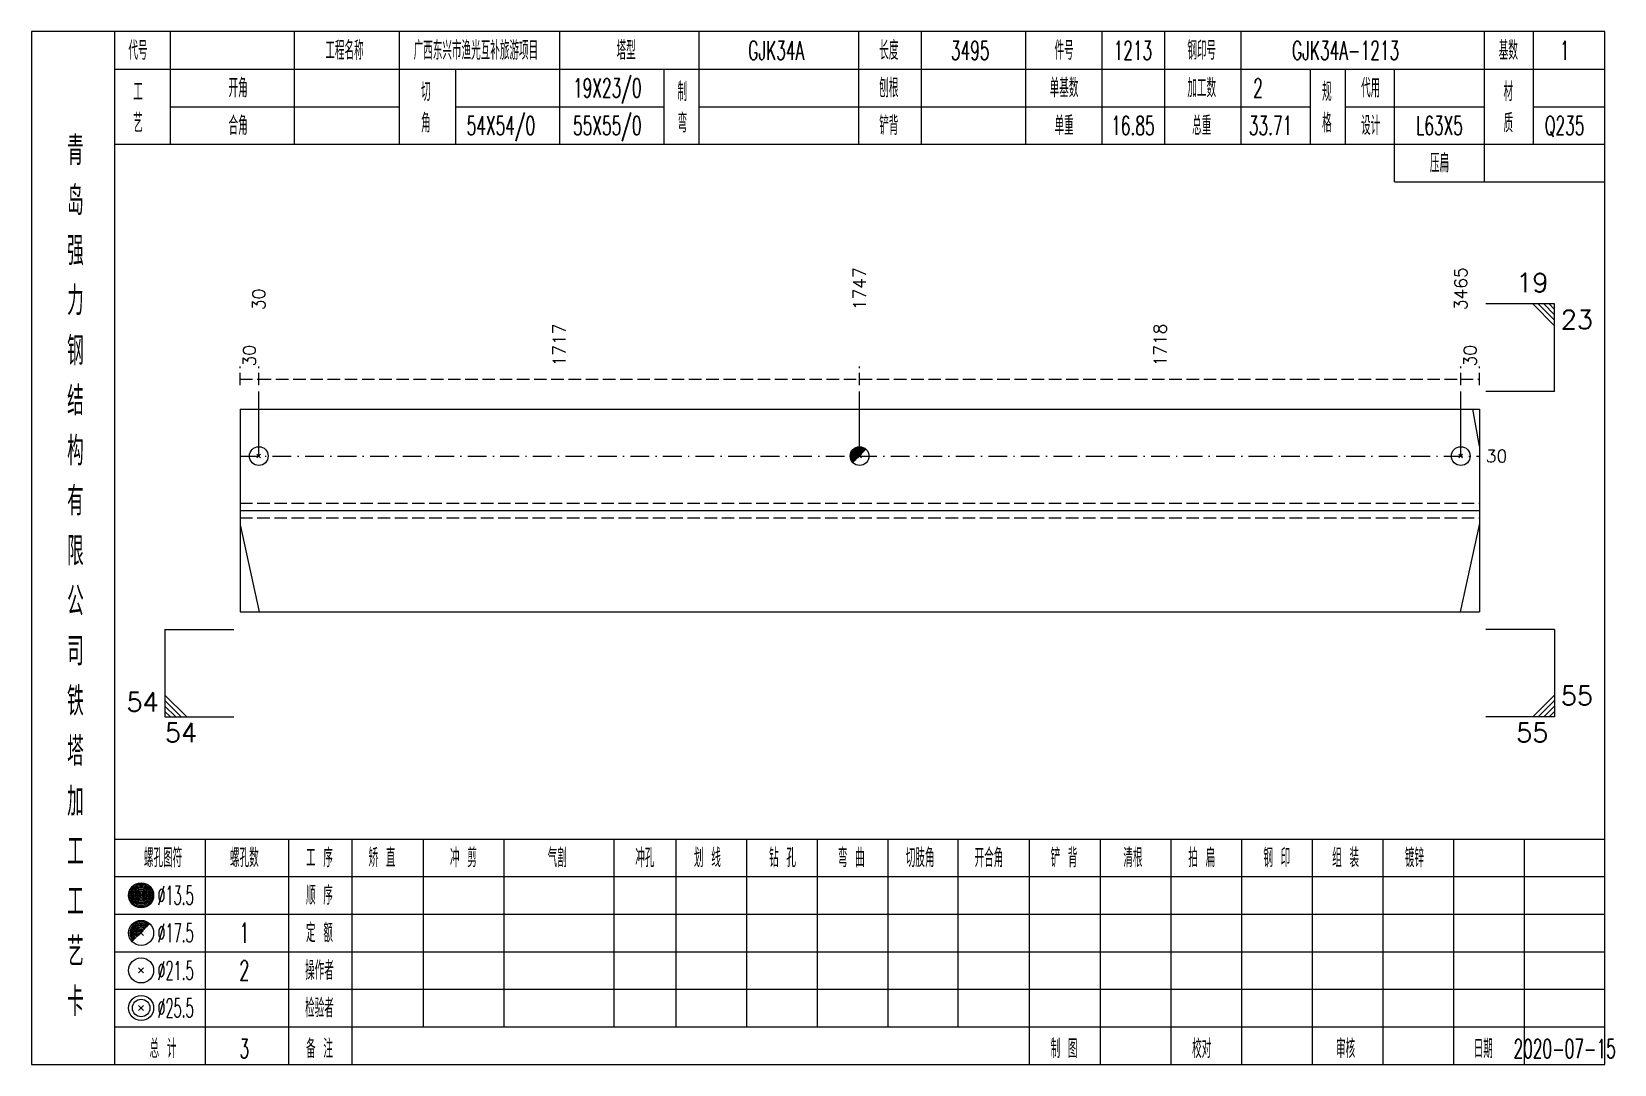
# Model space of a CAD drawing. Extents: x 0 to 2606, y -377 to 6479.
# Drawn here: x 1307 to 1559.9, y 1225 to 1390 of the extents above; entities that cross this region are included whole.
import ezdxf
from ezdxf.enums import TextEntityAlignment as Align

# ---------------------------------------------------------------- set-up
doc = ezdxf.new("R2010")
doc.units = 0
doc.header["$MEASUREMENT"] = 0
doc.linetypes.add('一点画线', pattern=[5.2, 3, -1, 0.2, -1])
doc.linetypes.add('虚线', pattern=[2.75, 2, -0.75])
doc.layers.get('0').update_dxf_attribs({"linetype": 'CONTINUOUS', "lineweight": 25})
doc.layers.add('1', color=7, linetype='CONTINUOUS', lineweight=25)
doc.layers.add('4', color=7, linetype='CONTINUOUS', lineweight=25)
doc.styles.get("Standard").update_dxf_attribs({"font": 'simplex.shx', "width": 0.7, "height": 3, "bigfont": 'gbhzfs.shx'})

msp = doc.modelspace()

# ---------------------------------------------------------------- texts
at = {"color": 7, "linetype": 'Continuous', "lineweight": 13}
for s, p in [('1747', (1439.32, 1345.5)), ('3465', (1535.4, 1345.5)), ('30', (1343.3, 1345.5))]:
    msp.add_text(s, height=2, rotation=90, dxfattribs=at).set_placement(p, align=Align.MIDDLE_LEFT)
for s, p in [('19', (1549.4, 1347.5)), ('54', (1327.3, 1280.5))]:
    msp.add_text(s, height=3, dxfattribs=at).set_placement(p, align=Align.BOTTOM_RIGHT)
for s, p in [('23', (1551.4, 1345.5)), ('54', (1328.3, 1279.5))]:
    msp.add_text(s, height=3, dxfattribs=at).set_placement(p, align=Align.TOP_LEFT)
at = {"color": 8, "linetype": 'Continuous', "lineweight": 9}
for s, p in [('1717', (1391.31, 1336.5)), ('1718', (1487.36, 1336.5)), ('30', (1341.8, 1336.5)), ('30', (1536.9, 1336.5))]:
    msp.add_text(s, height=2, rotation=90, dxfattribs=at).set_placement(p, align=Align.MIDDLE_LEFT)
at = {"color": 7, "linetype": 'Continuous', "lineweight": 13}
msp.add_text('30', height=2, dxfattribs=at).set_placement((1539.4, 1322.19), align=Align.MIDDLE_LEFT)
msp.add_text('55', height=3, dxfattribs=at).set_placement((1551.4, 1281.5), align=Align.BOTTOM_LEFT)
msp.add_text('55', height=3, dxfattribs=at).set_placement((1549.4, 1279.5), align=Align.TOP_RIGHT)
at = {"layer": '4', "color": 1, "linetype": 'Continuous', "lineweight": 13}
for s, height, width, p in [('代号', 3, 0.6, (1324, 1387)), ('工程名称', 3, 0.6, (1357, 1387)), ('广西东兴市渔光互补旅游项目', 3, 0.6, (1378, 1387)), ('塔型', 3, 0.6, (1402, 1387)), ('长度', 3, 0.6, (1444, 1387)), ('件号', 3, 0.6, (1472, 1387)), ('钢印号', 3, 0.6, (1494, 1387)), ('基数', 3, 0.6, (1543, 1387)), ('GJK34A', 3, 0.6, (1426, 1387)), ('3495', 3, 0.6, (1457, 1387)), ('1213', 3, 0.6, (1483, 1387)), ('GJK34A-1213', 3, 0.6, (1517, 1387)), ('1', 3, 0.6, (1552, 1387)), ('工', 3, 0.6, (1324, 1380.4)), ('开角', 3, 0.6, (1340, 1381)), ('切', 3, 0.6, (1370, 1380.4)), ('19X23/0', 3, 0.6, (1399, 1381)), ('制', 3, 0.6, (1411, 1380.4)), ('刨根', 3, 0.6, (1444, 1381)), ('单基数', 3, 0.6, (1472, 1381)), ('加工数', 3, 0.6, (1494, 1381)), ('2', 3, 0.6, (1503, 1381)), ('规', 3, 0.6, (1514, 1380.4)), ('代用', 3, 0.6, (1521, 1381)), ('材', 3, 0.6, (1543, 1380.4)), ('艺', 3, 0.6, (1324, 1375.4)), ('合角', 3, 0.6, (1340, 1375)), ('角', 3, 0.6, (1370, 1375.4)), ('54X54/0', 3, 0.6, (1382, 1375)), ('55X55/0', 3, 0.6, (1399, 1375)), ('弯', 3, 0.6, (1411, 1375.4)), ('铲背', 3, 0.6, (1444, 1375)), ('单重', 3, 0.6, (1472, 1375)), ('16.85', 3, 0.6, (1483, 1375)), ('总重', 3, 0.6, (1494, 1375)), ('33.71', 3, 0.6, (1505, 1375)), ('格', 3, 0.6, (1514, 1375.4)), ('设计', 3, 0.6, (1521, 1375)), ('L63X5', 3, 0.6, (1532, 1375)), ('质', 3, 0.6, (1543, 1375.4)), ('Q235', 3, 0.6, (1552, 1375)), ('青', 4.6, 0.8, (1314, 1371)), ('压扁', 3, 0.6, (1532, 1369)), ('岛', 4.6, 0.8, (1314, 1363)), ('强', 4.6, 0.8, (1314, 1355)), ('力', 4.6, 0.8, (1314, 1347)), ('钢', 4.6, 0.8, (1314, 1339)), ('结', 4.6, 0.8, (1314, 1331)), ('构', 4.6, 0.8, (1314, 1323)), ('有', 4.6, 0.8, (1314, 1315)), ('限', 4.6, 0.8, (1314, 1307)), ('公', 4.6, 0.8, (1314, 1299)), ('司', 4.6, 0.8, (1314, 1291)), ('铁', 4.6, 0.8, (1314, 1283)), ('塔', 4.6, 0.8, (1314, 1275)), ('加', 4.6, 0.8, (1314, 1267)), ('工', 4.6, 0.8, (1314, 1259)), ('螺孔图符', 3, 0.6, (1328, 1258)), ('螺孔数', 3, 0.6, (1341, 1258)), ('工 序', 3, 0.6, (1353, 1258)), ('矫 直', 3, 0.6, (1363, 1258)), ('冲 剪', 3, 0.6, (1376, 1258)), ('气割', 3, 0.6, (1391, 1258)), ('冲孔', 3, 0.6, (1405, 1258)), ('划 线', 3, 0.6, (1415, 1258)), ('钻 孔', 3, 0.6, (1427, 1258)), ('弯 曲', 3, 0.6, (1438, 1258)), ('切肢角', 3, 0.6, (1449, 1258)), ('开合角', 3, 0.6, (1460, 1258)), ('铲 背', 3, 0.6, (1472, 1258)), ('清根', 3, 0.6, (1483, 1258)), ('拍 扁', 3, 0.6, (1494, 1258)), ('钢 印', 3, 0.6, (1506, 1258)), ('组 装', 3, 0.6, (1517, 1258)), ('镀锌', 3, 0.6, (1528, 1258)), ('工', 4.6, 0.8, (1314, 1251)), ('%%C13.5', 3, 0.5, (1330, 1252)), ('顺 序', 3, 0.6, (1353, 1252)), ('%%C17.5', 3, 0.5, (1330, 1246)), ('1', 3.2, 0.6, (1341, 1246)), ('定 额', 3, 0.6, (1353, 1246)), ('艺', 4.6, 0.8, (1314, 1243)), ('%%C21.5', 3, 0.5, (1330, 1240)), ('2', 3.2, 0.6, (1341, 1240)), ('操作者', 3, 0.6, (1353, 1240)), ('卡', 4.6, 0.8, (1314, 1235)), ('%%C25.5', 3, 0.5, (1330, 1234)), ('检验者', 3, 0.6, (1353, 1234)), ('备 注', 3, 0.6, (1353, 1227.5)), ('校对', 3, 0.6, (1494, 1227.5)), ('审核', 3, 0.6, (1517, 1227.5)), ('总 计', 3, 0.6, (1328, 1227.5)), ('3', 3, 0.6, (1341, 1227.5)), ('制 图', 3, 0.6, (1472, 1227.5)), ('日期', 3, 0.6, (1539, 1227.5)), ('2020-07-15', 3, 0.6, (1552, 1227.5))]:
    msp.add_text(s, height=height, dxfattribs=dict(at, width=width)).set_placement(p, align=Align.MIDDLE_CENTER)

# ---------------------------------------------------------------- linework, layer by layer
at = {"color": 7, "linetype": 'Continuous', "lineweight": 13}
for p, q in [((1550.4, 1346.5), (1539.4, 1346.5)), ((1546.9, 1346.5), (1550.4, 1343)), ((1547.78, 1346.5), (1550.4, 1343.88)), ((1548.65, 1346.5), (1550.4, 1344.75)), ((1549.53, 1346.5), (1550.4, 1345.62)), ((1550.4, 1332.5), (1550.4, 1346.5)), ((1343.3, 1322.19), (1343.3, 1332.5)), ((1439.32, 1322.19), (1439.32, 1332.5)), ((1535.4, 1322.19), (1535.4, 1332.5)), ((1550.4, 1332.5), (1539.4, 1332.5)), ((1538.4, 1323.78), (1537.32, 1329.69)), ((1343, 1321.89), (1343.6, 1322.49)), ((1343.6, 1321.89), (1343, 1322.49)), ((1535.1, 1321.89), (1535.7, 1322.49)), ((1535.7, 1321.89), (1535.1, 1322.49)), ((1340.3, 1311.19), (1343.36, 1297.31)), ((1538.4, 1311.44), (1535.28, 1297.31)), ((1328.3, 1294.5), (1339.3, 1294.5)), ((1328.3, 1294.5), (1328.3, 1280.5)), ((1550.4, 1294.5), (1539.4, 1294.5)), ((1550.4, 1294.5), (1550.4, 1280.5)), ((1331.8, 1280.5), (1328.3, 1284)), ((1330.92, 1280.5), (1328.3, 1283.12)), ((1546.9, 1280.5), (1550.4, 1284)), ((1547.78, 1280.5), (1550.4, 1283.12)), ((1330.05, 1280.5), (1328.3, 1282.25)), ((1329.17, 1280.5), (1328.3, 1281.38)), ((1328.3, 1280.5), (1339.3, 1280.5)), ((1550.4, 1280.5), (1539.4, 1280.5)), ((1548.65, 1280.5), (1550.4, 1282.25)), ((1549.53, 1280.5), (1550.4, 1281.38))]:
    msp.add_line(p, q, dxfattribs=at)
at = {"color": 8, "linetype": '虚线', "lineweight": 9}
for p, q in [((1340.3, 1333.5), (1340.3, 1336.5)), ((1343.3, 1333.5), (1343.3, 1336.5)), ((1343.3, 1333.5), (1343.3, 1336.5)), ((1439.32, 1333.5), (1439.32, 1336.5)), ((1439.32, 1333.5), (1439.32, 1336.5)), ((1535.4, 1333.5), (1535.4, 1336.5)), ((1535.4, 1333.5), (1535.4, 1336.5)), ((1538.4, 1333.5), (1538.4, 1336.5)), ((1340.3, 1334.5), (1343.3, 1334.5)), ((1343.3, 1334.5), (1439.32, 1334.5)), ((1439.32, 1334.5), (1535.4, 1334.5)), ((1535.4, 1334.5), (1538.4, 1334.5))]:
    msp.add_line(p, q, dxfattribs=at)
at = {"color": 7, "linetype": 'Continuous', "lineweight": 18}
for p, q in [((1340.3, 1329.69), (1340.3, 1297.31)), ((1340.3, 1329.69), (1538.4, 1329.69)), ((1538.4, 1329.69), (1538.4, 1297.31)), ((1340.3, 1313.5), (1538.4, 1313.5))]:
    msp.add_line(p, q, dxfattribs=at)
at = {"color": 3, "linetype": '一点画线', "lineweight": 13}
msp.add_line((1340.3, 1322.19), (1538.4, 1322.19), dxfattribs=at)
at = {"color": 7, "linetype": 'Continuous', "lineweight": 0}
for p, q in [((1439.02, 1321.89), (1439.62, 1322.49)), ((1439.02, 1322.49), (1439.62, 1321.89))]:
    msp.add_line(p, q, dxfattribs=at)
at = {"color": 1, "linetype": '虚线', "lineweight": 18}
for p, q in [((1340.3, 1314.69), (1538.4, 1314.69)), ((1340.3, 1312.31), (1538.4, 1312.31))]:
    msp.add_line(p, q, dxfattribs=at)
at = {"color": 7, "linetype": 'Continuous', "lineweight": 13}
for centre in [(1343.3, 1322.19), (1439.32, 1322.19), (1535.4, 1322.19)]:
    msp.add_circle(centre, 1.5, dxfattribs=at)
for radius in [1.35, 1.2, 1.05, 0.9, 0.75, 0.6, 0.45, 0.3, 0.15]:
    msp.add_arc((1439.32, 1322.19), radius, 45, 225, dxfattribs=at)
at = {"layer": '1', "color": 7, "linetype": 'Continuous', "lineweight": 18}
msp.add_line((1340.3, 1297.31), (1538.4, 1297.31), dxfattribs=at)
at = {"layer": '4', "color": 1, "linetype": 'Continuous', "lineweight": 18}
for p, q in [((1320.3, 1225), (1320.3, 1390)), ((1329.2, 1372), (1329.2, 1390)), ((1349, 1372), (1349, 1390)), ((1365.8, 1372), (1365.8, 1390)), ((1391.4, 1372), (1391.4, 1390)), ((1413.7, 1372), (1413.7, 1390)), ((1439.2, 1372), (1439.2, 1390)), ((1449.2, 1372), (1449.2, 1390)), ((1465.9, 1372), (1465.9, 1390)), ((1478.1, 1372), (1478.1, 1390)), ((1488.1, 1372), (1488.1, 1390)), ((1500.3, 1372), (1500.3, 1390)), ((1539.2, 1366), (1539.2, 1390)), ((1547, 1372), (1547, 1390)), ((1320.3, 1384), (1558.4, 1384)), ((1374.8, 1372), (1374.8, 1384)), ((1408.1, 1372), (1408.1, 1384)), ((1511.4, 1372), (1511.4, 1384)), ((1517, 1372), (1517, 1384)), ((1524.8, 1366), (1524.8, 1384)), ((1329.2, 1378), (1365.8, 1378)), ((1374.8, 1378), (1408.1, 1378)), ((1413.7, 1378), (1511.4, 1378)), ((1517, 1378), (1539.2, 1378)), ((1547, 1378), (1558.4, 1378)), ((1320.3, 1372), (1558.4, 1372)), ((1524.8, 1366), (1558.4, 1366)), ((1320.3, 1261), (1558.4, 1261)), ((1334.8, 1225), (1334.8, 1261)), ((1348.1, 1225), (1348.1, 1261)), ((1358.2, 1225), (1358.2, 1261)), ((1369.6, 1231), (1369.6, 1261)), ((1382.5, 1231), (1382.5, 1261)), ((1400.1, 1231), (1400.1, 1261)), ((1410, 1231), (1410, 1261)), ((1421.3, 1231), (1421.3, 1261)), ((1432.6, 1231), (1432.6, 1261)), ((1443.9, 1231), (1443.9, 1261)), ((1455.1, 1231), (1455.1, 1261)), ((1466.5, 1231), (1466.5, 1261)), ((1477.8, 1231), (1477.8, 1261)), ((1489.1, 1231), (1489.1, 1261)), ((1500.4, 1231), (1500.4, 1261)), ((1511.7, 1231), (1511.7, 1261)), ((1523, 1231), (1523, 1261)), ((1534.3, 1231), (1534.3, 1261)), ((1545.6, 1231), (1545.6, 1261)), ((1320.3, 1255), (1558.4, 1255)), ((1320.3, 1249), (1558.4, 1249)), ((1320.3, 1243), (1558.4, 1243)), ((1320.3, 1237), (1558.4, 1237)), ((1320.3, 1231), (1558.4, 1231)), ((1466.5, 1225), (1466.5, 1231)), ((1477.8, 1225), (1477.8, 1231)), ((1489.1, 1225), (1489.1, 1231)), ((1500.4, 1225), (1500.4, 1231)), ((1511.7, 1225), (1511.7, 1231)), ((1523, 1225), (1523, 1231)), ((1534.3, 1225), (1534.3, 1231)), ((1545.6, 1225), (1545.6, 1231))]:
    msp.add_line(p, q, dxfattribs=at)
at = {"layer": '4', "color": 7, "linetype": 'Continuous', "lineweight": 13}
for p, q in [((1324.3, 1251.8), (1324.7, 1252.2)), ((1324.7, 1251.8), (1324.3, 1252.2)), ((1324.1, 1239.6), (1324.9, 1240.4)), ((1324.9, 1239.6), (1324.1, 1240.4)), ((1324.1, 1233.6), (1324.9, 1234.4)), ((1324.9, 1233.6), (1324.1, 1234.4))]:
    msp.add_line(p, q, dxfattribs=at)
at = {"layer": '4', "color": 7, "linetype": 'Continuous', "lineweight": 0}
for p, q in [((1324.1, 1245.6), (1324.9, 1246.4)), ((1324.1, 1246.4), (1324.9, 1245.6))]:
    msp.add_line(p, q, dxfattribs=at)
at = {"layer": '4', "color": 1, "linetype": 'Continuous', "lineweight": 18}
msp.add_lwpolyline([(1307, 1390), (1307, 1225), (1558.4, 1225), (1558.4, 1390)], close=True, dxfattribs=at)
at = {"layer": '4', "color": 7, "linetype": 'Continuous', "lineweight": 13}
for centre, radius in [((1324.5, 1252), 2), ((1324.5, 1252), 1.8), ((1324.5, 1252), 1.6), ((1324.5, 1252), 1.4), ((1324.5, 1252), 1.2), ((1324.5, 1252), 1), ((1324.5, 1252), 0.8), ((1324.5, 1252), 0.6), ((1324.5, 1252), 0.4), ((1324.5, 1252), 0.2), ((1324.5, 1246), 2), ((1324.5, 1240), 2), ((1324.5, 1234), 2), ((1324.5, 1234), 1.4)]:
    msp.add_circle(centre, radius, dxfattribs=at)
for radius in [1.8, 1.6, 1.4, 1.2, 1, 0.8, 0.6, 0.4, 0.2]:
    msp.add_arc((1324.5, 1246), radius, 45, 225, dxfattribs=at)

msp.set_redraw_order([(e.dxf.handle, doc.entitydb.next_handle()) for e in msp.query("TEXT MTEXT ATTDEF DIMENSION ARC_DIMENSION")])  # texts and dimensions are drawn at this point

doc.saveas('drawing.dxf')
